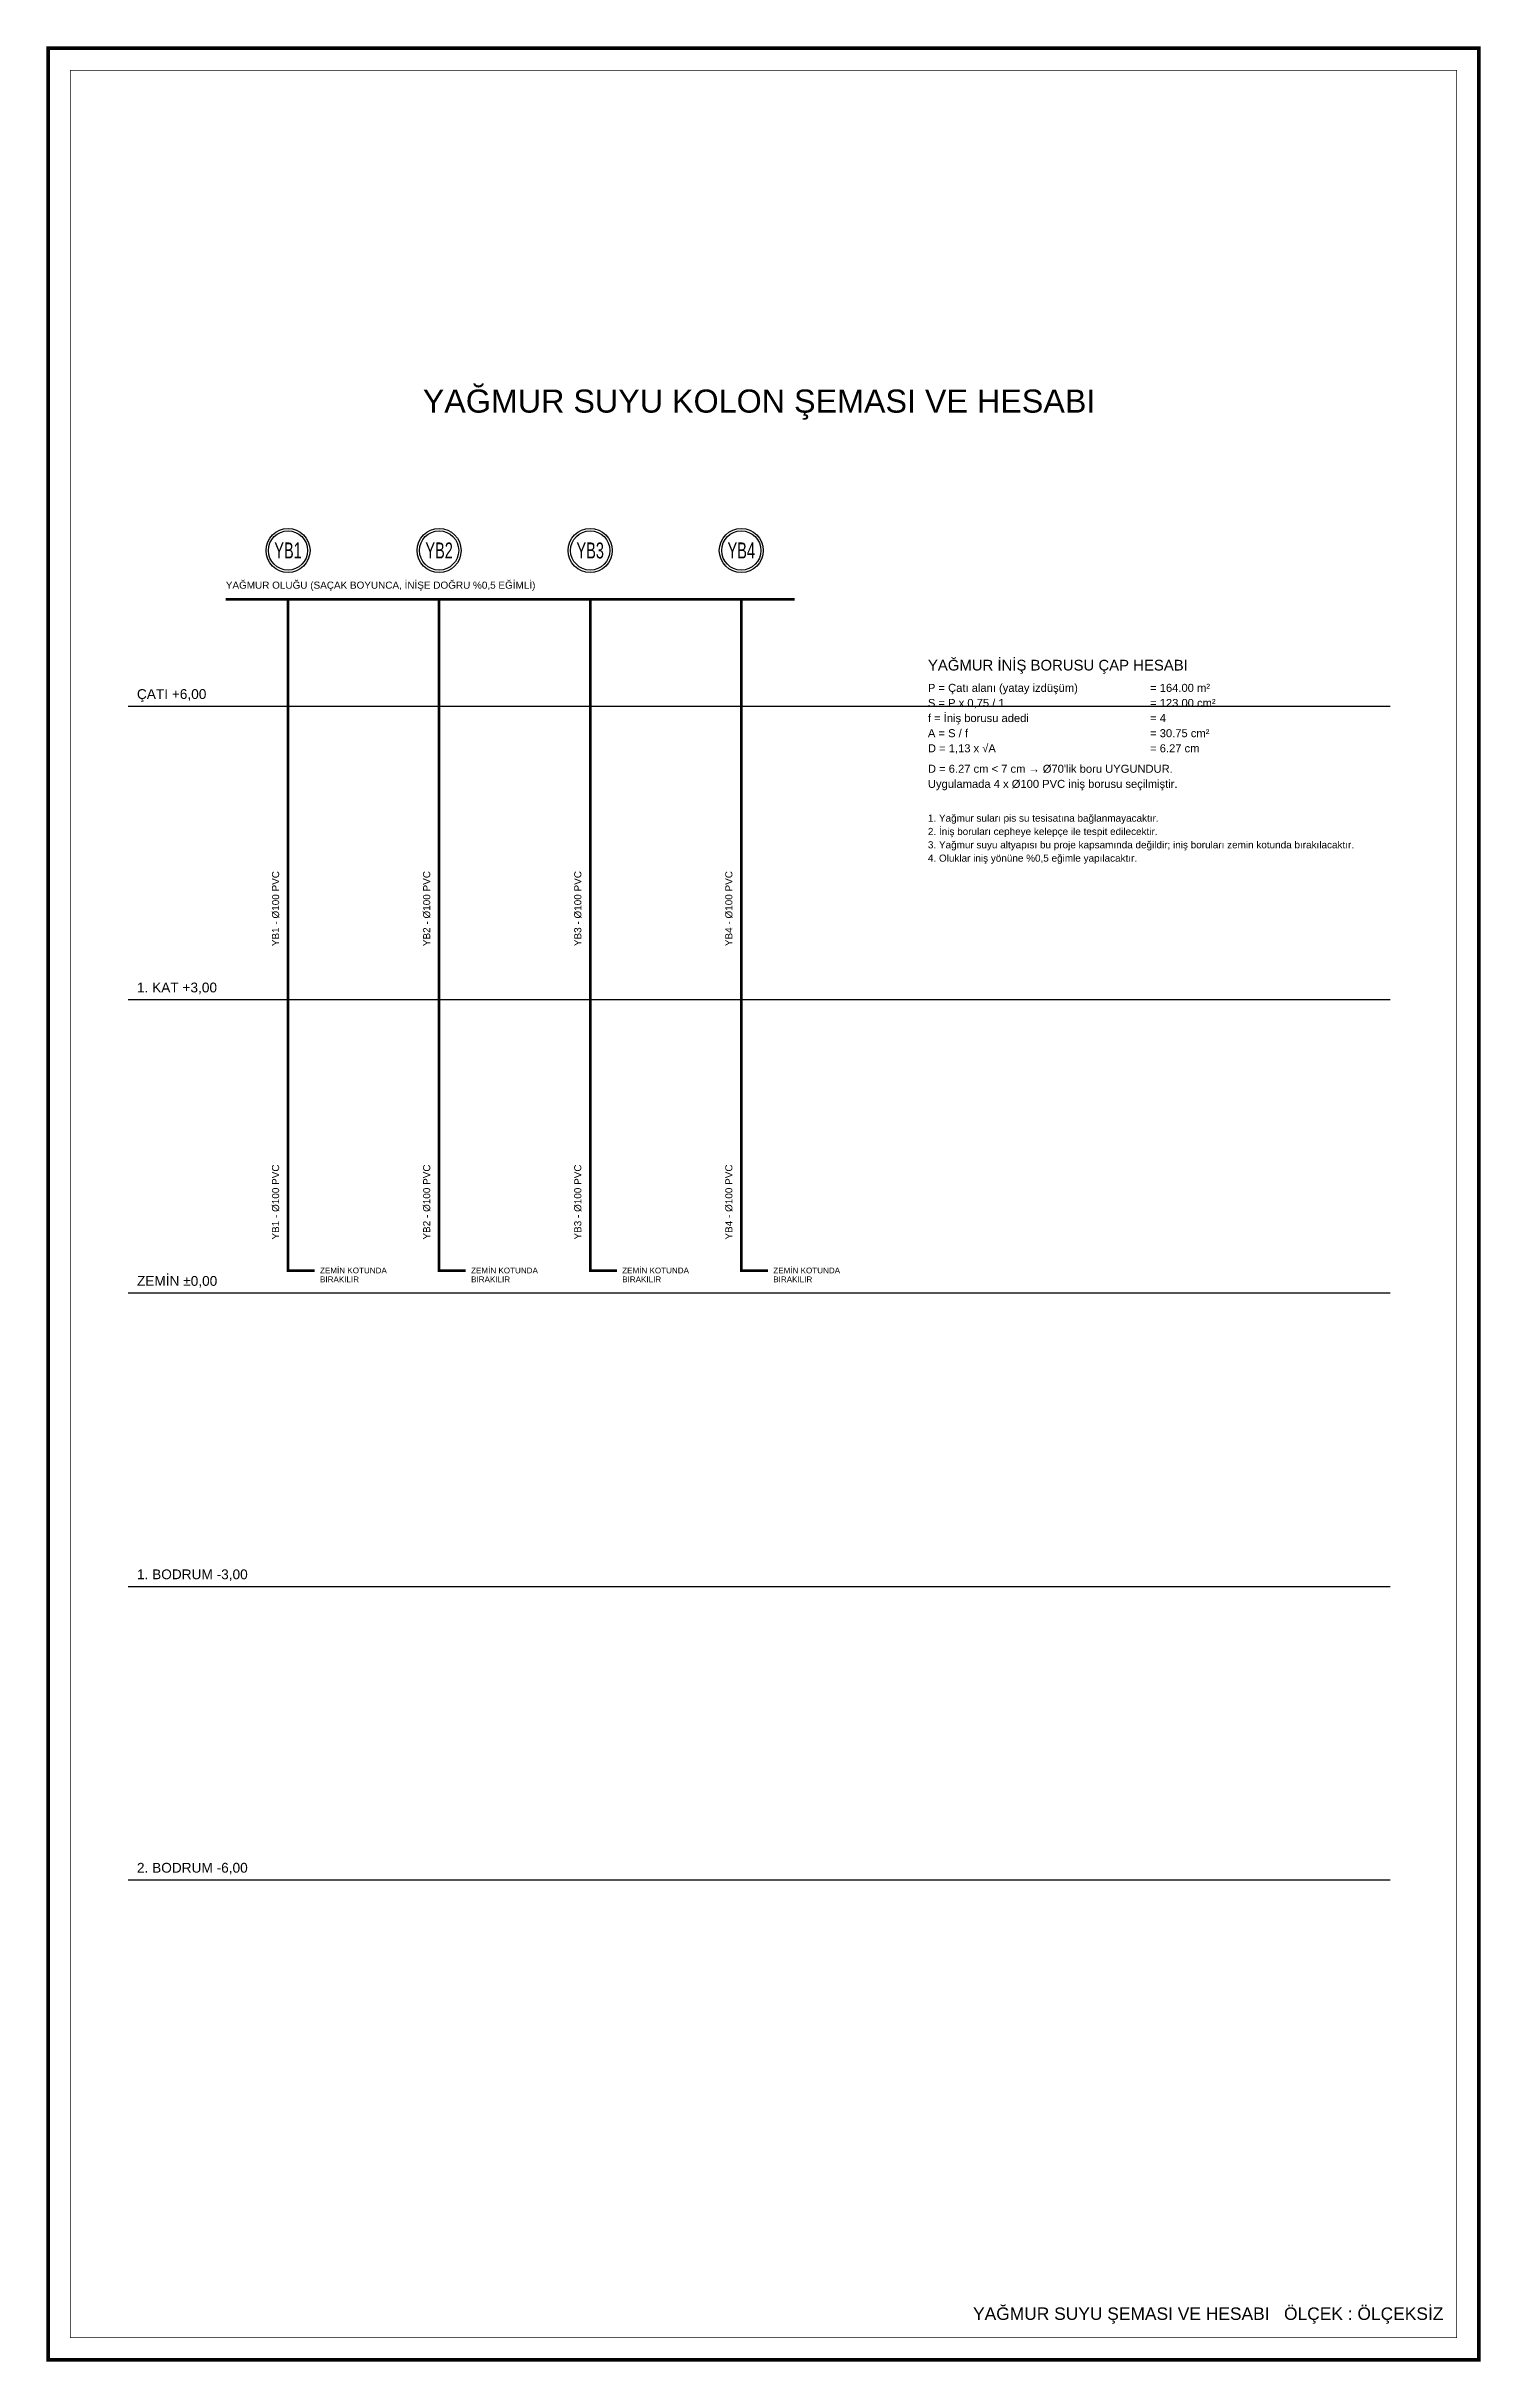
# Model space of a CAD drawing. Header units: centimetres. Extents: x -3952 to 14132, y 6348 to 11752.
# Drawn here: x 12518 to 14132, y 9128 to 11732 of the extents above; entities that cross this region are included whole.
import ezdxf
from ezdxf.enums import TextEntityAlignment as Align

# ---------------------------------------------------------------- set-up
doc = ezdxf.new("R2010")
doc.units = ezdxf.units.CM
doc.linetypes.add('YAGMUR HATTI', pattern=[36, 30, -6])
for name, color, linetype in [('MTY-HESAP', 1, 'Continuous'), ('MTY-PAFTA', 7, 'Continuous'), ('MTY-PISSU-KOLONNO', 211, 'Continuous'), ('MTY-SEMA', 8, 'Continuous'), ('MTY-YAGMUR-BORUSU', 3, 'YAGMUR HATTI'), ('MTY-YAGMUR-BORUSU-CAP', 3, 'Continuous'), ('MTY-YAGMURSU-KOLON NO', 7, 'Continuous'), ('MTY-YAZI', 7, 'Continuous')]:
    doc.layers.add(name, color=color, linetype=linetype)
doc.layers.add('ROTAS-PAFTA-SINIRI', color=8, linetype='Continuous', plot=False)
doc.styles.add('ANOTATIVO', font='arial.ttf')
doc.styles.add('ROTAS', font='arial.ttf')

msp = doc.modelspace()

# ---------------------------------------------------------------- texts
at = {"layer": 'MTY-HESAP', "style": 'ROTAS'}
for s, height, p in [('YAĞMUR İNİŞ BORUSU ÇAP HESABI', 12, (13510, 11030)), ('P = Çatı alanı (yatay izdüşüm)', 9, (13510, 11006)), ('= 164.00 m²', 9, (13760, 11006)), ('S = P x 0,75 / 1', 9, (13510, 10989)), ('= 123.00 cm²', 9, (13760, 10989)), ('A = S / f', 9, (13510, 10955)), ('f = İniş borusu adedi', 9, (13510, 10972)), ('= 4', 9, (13760, 10972)), ('= 30.75 cm²', 9, (13760, 10955)), ('D = 1,13 x √A', 9, (13510, 10938)), ('= 6.27 cm', 9, (13760, 10938)), ("D = 6.27 cm < 7 cm → Ø70'lik boru UYGUNDUR.", 9, (13510, 10915)), ('Uygulamada 4 x Ø100 PVC iniş borusu seçilmiştir.', 9, (13510, 10898))]:
    msp.add_text(s, height=height, dxfattribs=at).set_placement(p)
at = {"layer": 'MTY-PAFTA', "style": 'ROTAS'}
msp.add_text('YAĞMUR SUYU ŞEMASI VE HESABI   ÖLÇEK : ÖLÇEKSİZ', height=14, dxfattribs=at).set_placement((14090, 9175), align=Align.RIGHT)
at = {"layer": 'MTY-YAGMUR-BORUSU-CAP', "style": 'ROTAS'}
for s, height, p in [('YAĞMUR OLUĞU (SAÇAK BOYUNCA, İNİŞE DOĞRU %0,5 EĞİMLİ)', 8, (12720, 11122)), ('ZEMİN KOTUNDA', 6.5, (12826, 10352)), ('BIRAKILIR', 6.5, (12826, 10342)), ('ZEMİN KOTUNDA', 6.5, (12996, 10352)), ('BIRAKILIR', 6.5, (12996, 10342)), ('ZEMİN KOTUNDA', 6.5, (13166, 10352)), ('BIRAKILIR', 6.5, (13166, 10342)), ('ZEMİN KOTUNDA', 6.5, (13336, 10352)), ('BIRAKILIR', 6.5, (13336, 10342))]:
    msp.add_text(s, height=height, dxfattribs=at).set_placement(p)
for s, p in [('YB1 - Ø100 PVC', (12780, 10720)), ('YB2 - Ø100 PVC', (12950, 10720)), ('YB3 - Ø100 PVC', (13120, 10720)), ('YB4 - Ø100 PVC', (13290, 10720)), ('YB1 - Ø100 PVC', (12780, 10390)), ('YB2 - Ø100 PVC', (12950, 10390)), ('YB3 - Ø100 PVC', (13120, 10390)), ('YB4 - Ø100 PVC', (13290, 10390))]:
    msp.add_text(s, height=8, rotation=90, dxfattribs=at).set_placement(p)
at = {"layer": 'MTY-YAZI', "style": 'ROTAS'}
msp.add_text('YAĞMUR SUYU KOLON ŞEMASI VE HESABI', height=26, dxfattribs=at).set_placement((13320, 11320), align=Align.CENTER)
for s, height, p in [('ÇATI +6,00', 11, (12620, 10998)), ('1. Yağmur suları pis su tesisatına bağlanmayacaktır.', 8, (13510, 10860)), ('3. Yağmur suyu altyapısı bu proje kapsamında değildir; iniş boruları zemin kotunda bırakılacaktır.', 8, (13510, 10830)), ('2. İniş boruları cepheye kelepçe ile tespit edilecektir.', 8, (13510, 10845)), ('4. Oluklar iniş yönüne %0,5 eğimle yapılacaktır.', 8, (13510, 10815)), ('1. KAT +3,00', 11, (12620, 10668)), ('ZEMİN ±0,00', 11, (12620, 10338)), ('1. BODRUM -3,00', 11, (12620, 10008)), ('2. BODRUM -6,00', 11, (12620, 9678))]:
    msp.add_text(s, height=height, dxfattribs=at).set_placement(p)

# ---------------------------------------------------------------- blocks, each defined once
blk = doc.blocks.new('ROTAS_PAFTA')
blk.add_lwpolyline([(0, 0), (1, 0), (1, 1), (0, 1)], close=True)
blk = doc.blocks.new('MTY-KOLON NO YAGMUR')
at = {"layer": 'MTY-YAGMURSU-KOLON NO', "linetype": 'Continuous', "ltscale": 100}
blk.add_circle((0, 0), 27.5, dxfattribs=at)
at = {"layer": 'MTY-YAGMURSU-KOLON NO', "color": 7, "linetype": 'Continuous', "ltscale": 100}
blk.add_circle((0, 0), 24.5, dxfattribs=at)
at = {"style": 'ANOTATIVO', "width": 0.65}
blk.add_attdef('K', text='', height=20, dxfattribs=at).set_placement((0, 0), align=Align.MIDDLE_CENTER)

# ---------------------------------------------------------------- linework, layer by layer
at = {"layer": 'MTY-PAFTA'}
for points, const_width in [([(12520, 9130), (14130, 9130), (14130, 11730), (12520, 11730)], 4), ([(12545, 9155), (14105, 9155), (14105, 11705), (12545, 11705)], 1)]:
    msp.add_lwpolyline(points, close=True, dxfattribs=dict(at, const_width=const_width))
at = {"layer": 'MTY-SEMA'}
for points in [[(12610, 10990), (14030, 10990)], [(12610, 10660), (14030, 10660)], [(12610, 10330), (14030, 10330)], [(12610, 10000), (14030, 10000)], [(12610, 9670), (14030, 9670)]]:
    msp.add_lwpolyline(points, dxfattribs=at)
at = {"layer": 'MTY-YAGMUR-BORUSU', "const_width": 3}
for points in [[(12720, 11110), (13360, 11110)], [(12790, 11110), (12790, 10355), (12820, 10355)], [(12960, 11110), (12960, 10355), (12990, 10355)], [(13130, 11110), (13130, 10355), (13160, 10355)], [(13300, 11110), (13300, 10355), (13330, 10355)]]:
    msp.add_lwpolyline(points, dxfattribs=at)

# ---------------------------------------------------------------- block references
at = {"layer": 'MTY-PISSU-KOLONNO'}
ref = msp.add_blockref('MTY-KOLON NO YAGMUR', (12790, 11165), dxfattribs=dict(at, xscale=0.9, yscale=0.9))
ref.add_attrib('K', 'YB1', dxfattribs={"height": 18, "style": 'ANOTATIVO', "width": 0.65}).set_placement((12790, 11165), align=Align.MIDDLE_CENTER)
ref = msp.add_blockref('MTY-KOLON NO YAGMUR', (12960, 11165), dxfattribs=dict(at, xscale=0.9, yscale=0.9))
ref.add_attrib('K', 'YB2', dxfattribs={"height": 18, "style": 'ANOTATIVO', "width": 0.65}).set_placement((12960, 11165), align=Align.MIDDLE_CENTER)
ref = msp.add_blockref('MTY-KOLON NO YAGMUR', (13130, 11165), dxfattribs=dict(at, xscale=0.9, yscale=0.9))
ref.add_attrib('K', 'YB3', dxfattribs={"height": 18, "style": 'ANOTATIVO', "width": 0.65}).set_placement((13130, 11165), align=Align.MIDDLE_CENTER)
ref = msp.add_blockref('MTY-KOLON NO YAGMUR', (13300, 11165), dxfattribs=dict(at, xscale=0.9, yscale=0.9))
ref.add_attrib('K', 'YB4', dxfattribs={"height": 18, "style": 'ANOTATIVO', "width": 0.65}).set_placement((13300, 11165), align=Align.MIDDLE_CENTER)
at = {"layer": 'ROTAS-PAFTA-SINIRI', "xscale": 1610, "yscale": 2600}
msp.add_blockref('ROTAS_PAFTA', (12520, 9130), dxfattribs=at)

msp.set_redraw_order([(e.dxf.handle, doc.entitydb.next_handle()) for e in msp.query("TEXT MTEXT ATTDEF DIMENSION ARC_DIMENSION")])  # texts and dimensions are drawn at this point

doc.saveas('drawing.dxf')
